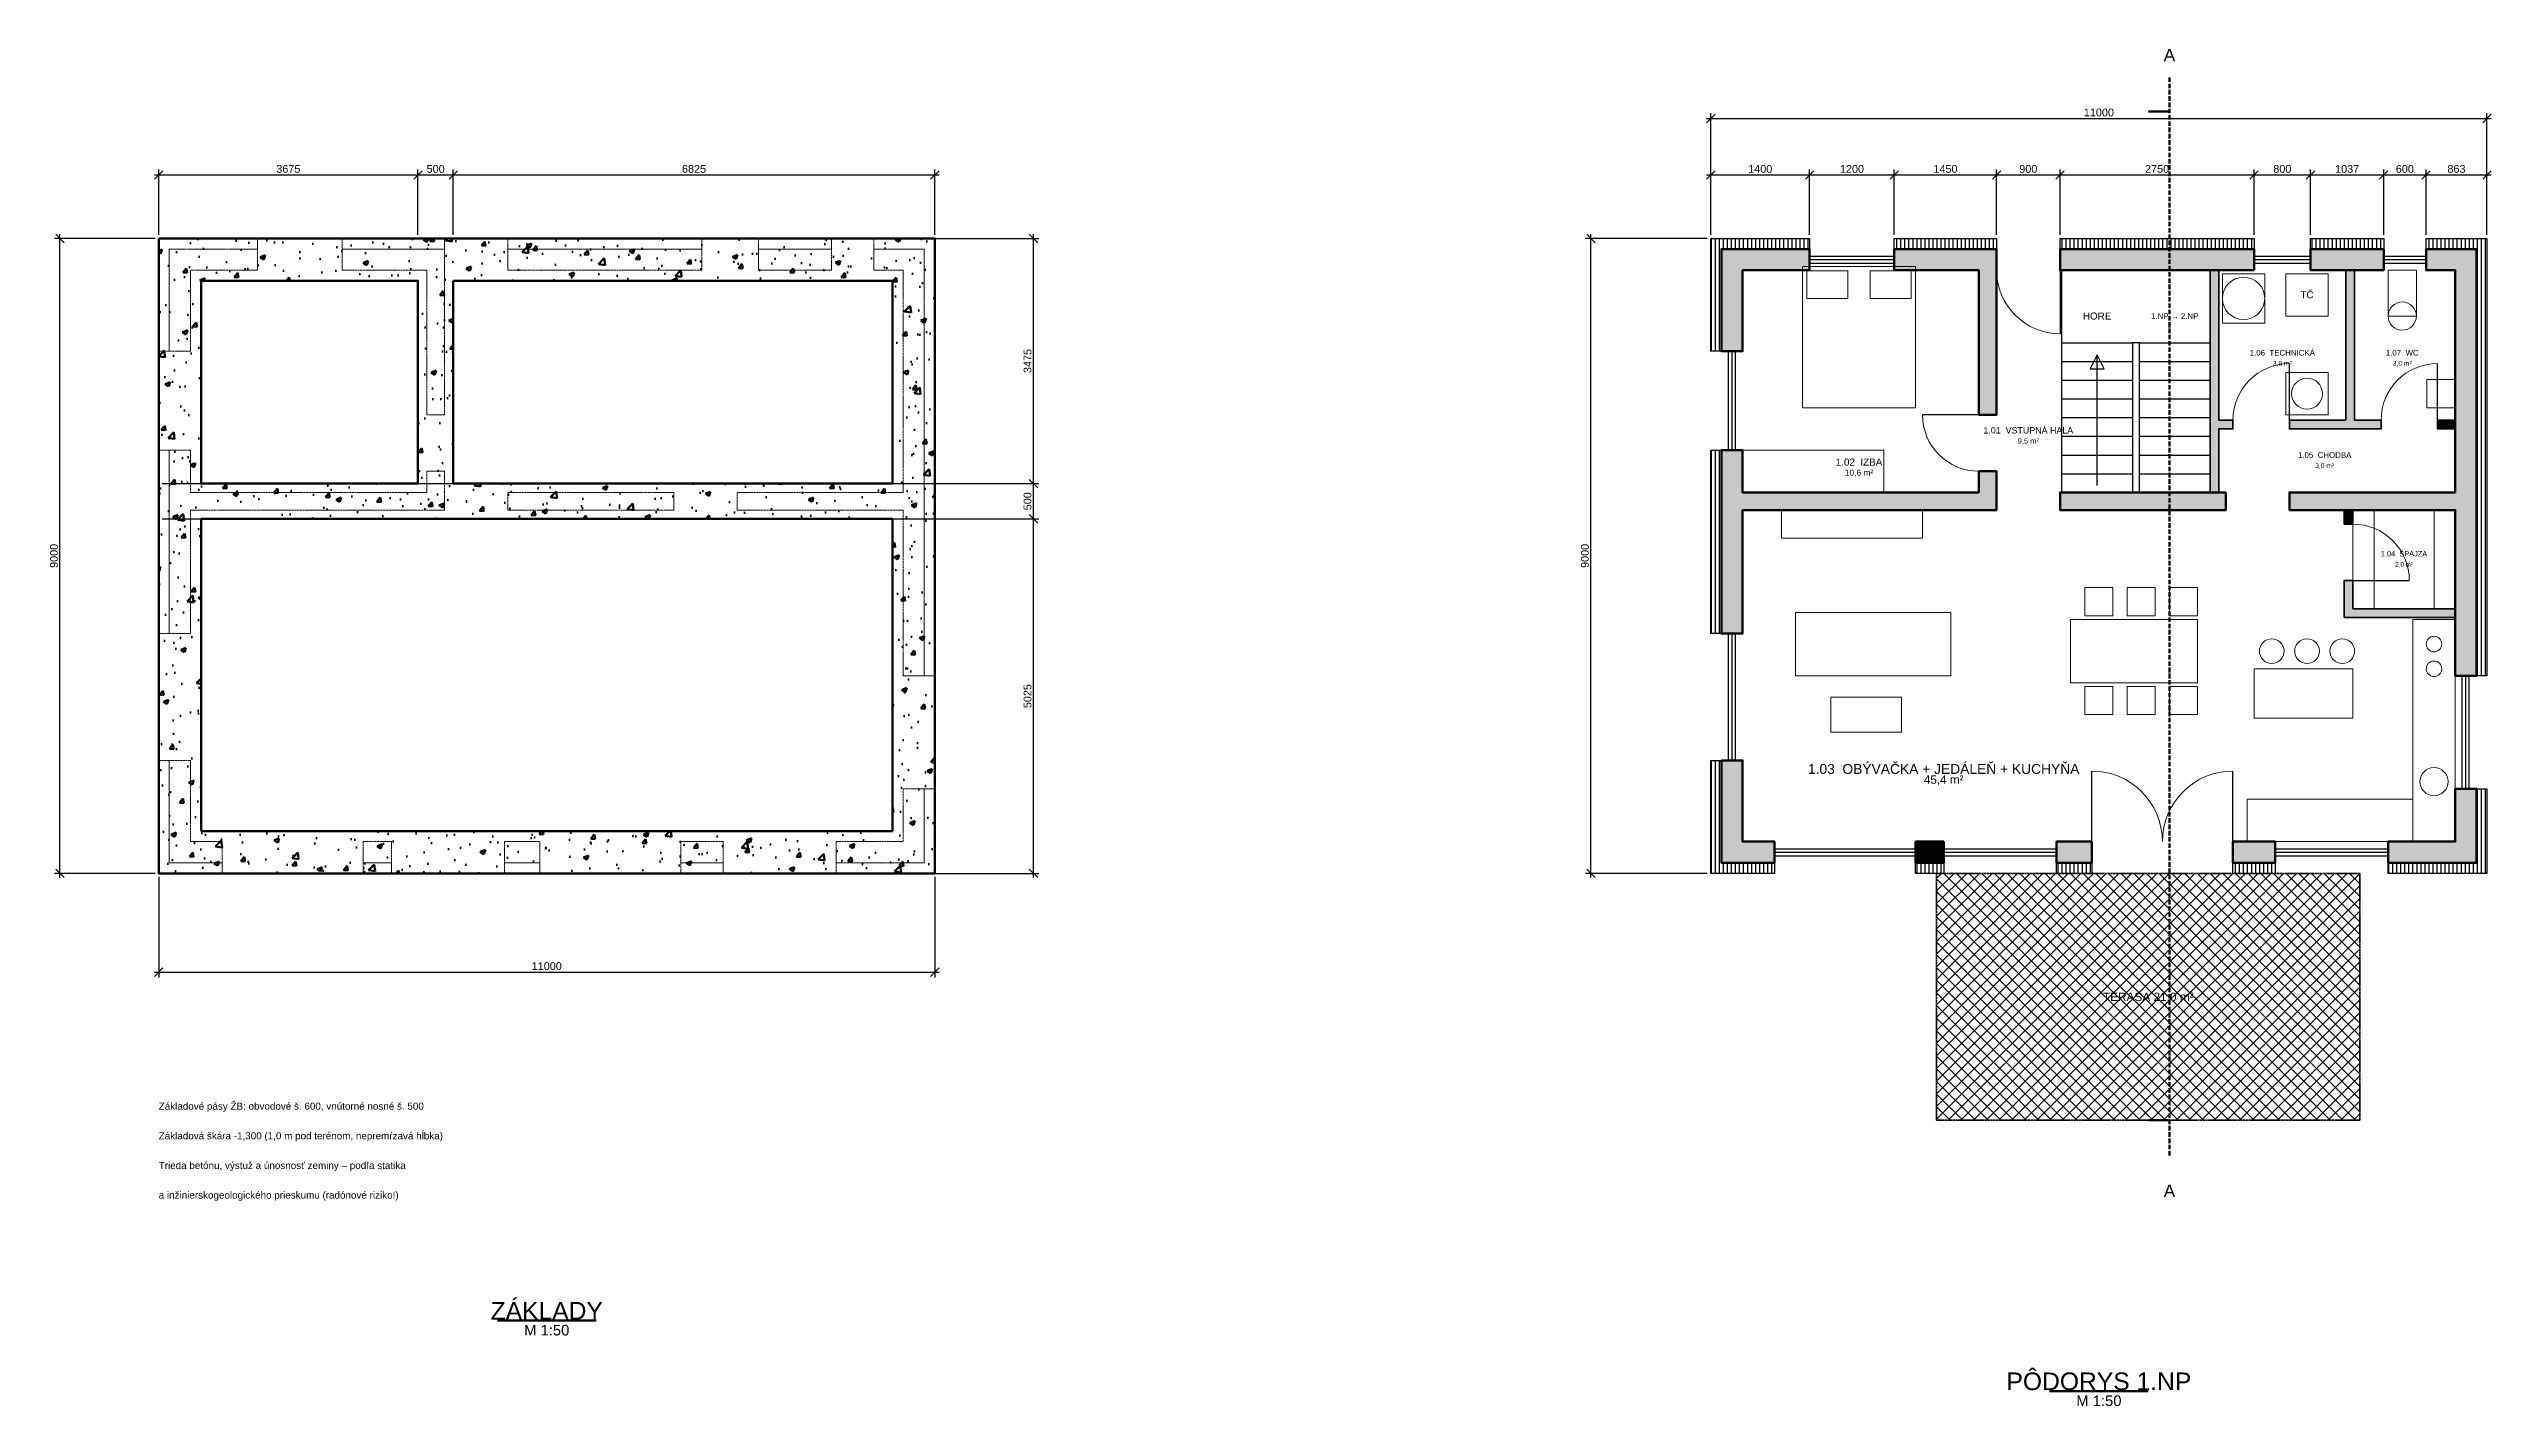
# Model space of a CAD drawing. Header units: millimetres. Extents: x -3000 to 123500, y -27552 to 52684.
# Drawn here: x 38443 to 73060, y -1552 to 17688 of the extents above; entities that cross this region are included whole.
import ezdxf
from ezdxf.enums import TextEntityAlignment as Align

# ---------------------------------------------------------------- set-up
doc = ezdxf.new("R2010")
doc.units = ezdxf.units.MM
doc.linetypes.add('DASHDOT', pattern=[3.556, 2.54, -0.508, 0, -0.508])
doc.linetypes.add('DASHED', pattern=[1.524, 1.27, -0.254])
for name, color, linetype, lineweight in [('DVERE', 3, 'Continuous', 25), ('IZOLACIA', 2, 'Continuous', 25), ('KOTY', 4, 'Continuous', 18), ('NABYTOK', 8, 'Continuous', 18), ('OKNA', 4, 'Continuous', 25), ('REZ_LINIA', 1, 'DASHDOT', 35), ('SCHODISKO', 6, 'Continuous', 25), ('SKRYTE', 8, 'DASHED', 18), ('STENY_NOSNE', 7, 'Continuous', 70), ('STENY_PRIECKY', 7, 'Continuous', 35), ('TERASA', 30, 'Continuous', 35), ('TEXT', 7, 'Continuous', 25), ('ZAKLADY', 8, 'Continuous', 50)]:
    doc.layers.add(name, color=color, linetype=linetype, lineweight=lineweight)
doc.styles.add('DOM', font='arial.ttf')
doc.dimstyles.new('DOM_50', dxfattribs={"dimscale": 50, "dimtxt": 2.2, "dimasz": 1.5, "dimexe": 1.5, "dimexo": 1, "dimgap": 0.6, "dimtad": 1, "dimdec": 0, "dimtxsty": 'DOM', "dimtsz": 1.2, "dimcen": 2.5, "dimdle": 1.2, "dimclrd": 4, "dimclre": 4, "dimclrt": 7, "dimazin": 3, "dimtfac": 1, "dimtmove": 0, "dimatfit": 3})

msp = doc.modelspace()

# ---------------------------------------------------------------- texts
at = {"layer": 'NABYTOK', "style": 'DOM'}
msp.add_text('TČ', height=100, dxfattribs=at).set_placement((70450, 14200), align=Align.MIDDLE_CENTER)
at = {"layer": 'REZ_LINIA', "style": 'DOM'}
for p in [(68500, 17600), (68500, 1500)]:
    msp.add_text('A', height=175, dxfattribs=at).set_placement(p, align=Align.MIDDLE_CENTER)
at = {"layer": 'SCHODISKO', "style": 'DOM'}
for s, height, p in [('HORE', 100, (67475, 13900)), ('1.NP → 2.NP', 80, (68575, 13900))]:
    msp.add_text(s, height=height, dxfattribs=at).set_placement(p, align=Align.MIDDLE_CENTER)
at = {"layer": 'TEXT', "style": 'DOM'}
for s, height, p in [('1.06  TECHNICKÁ', 80, (70100, 13380)), ('3,8 m²', 68, (70100, 13230)), ('1.07  WC', 80, (71800, 13380)), ('3,0 m²', 68, (71800, 13230)), ('1.01  VSTUPNÁ HALA', 90, (66500, 12280)), ('9,5 m²', 76.5, (66500, 12130)), ('1.02  IZBA', 100, (64100, 11830)), ('1.05  CHODBA', 80, (70700, 11930)), ('3,0 m²', 68, (70700, 11780)), ('10,6 m²', 85, (64100, 11680)), ('1.04  ŠPAJZA', 75, (71825, 10530)), ('2,0 m²', 63.75, (71825, 10380)), ('1.03  OBÝVAČKA + JEDÁLEŇ + KUCHYŇA', 140, (65300, 7480)), ('45,4 m²', 119, (65300, 7330)), ('TERASA 21,0 m²', 120, (68200, 4250)), ('M 1:50', 150, (45500, -475)), ('M 1:50', 150, (67500, -1475))]:
    msp.add_text(s, height=height, dxfattribs=at).set_placement(p, align=Align.MIDDLE_CENTER)
for s, p in [('Základové pásy ŽB: obvodové š. 600, vnútorné nosné š. 500', (40000, 2700)), ('Základová škára -1,300 (1,0 m pod terénom, nepremŕzavá hĺbka)', (40000, 2280)), ('Trieda betónu, výstuž a únosnosť zeminy – podľa statika', (40000, 1860)), ('a inžinierskogeologického prieskumu (radónové riziko!)', (40000, 1440))]:
    msp.add_text(s, height=100, dxfattribs=at).set_placement(p, align=Align.MIDDLE_LEFT)
at = {"layer": 'TEXT', "color": 7, "style": 'DOM'}
for s, p in [('ZÁKLADY', (45500, -200)), ('PÔDORYS 1.NP', (67500, -1200))]:
    msp.add_text(s, height=250, dxfattribs=at).set_placement(p, align=Align.MIDDLE_CENTER)

# ---------------------------------------------------------------- dimensions: what is measured, and where the dimension line sits
at = {"layer": 'KOTY'}
for base, p1, p2 in [((62000, 16700), (62000, 15000), (73000, 15000)), ((40000, 15900), (40000, 15000), (43675, 15000)), ((43675, 15900), (43675, 15000), (44175, 15000)), ((44175, 15900), (44175, 15000), (51000, 15000)), ((62000, 15900), (62000, 15000), (63400, 15000)), ((63400, 15900), (63400, 15000), (64600, 15000)), ((64600, 15900), (64600, 15000), (66050, 15000)), ((66050, 15900), (66050, 15000), (66950, 15000)), ((66950, 15900), (66950, 15000), (69700, 15000)), ((69700, 15900), (69700, 15000), (70500, 15000)), ((70500, 15900), (70500, 15000), (71537, 15000)), ((71537, 15900), (71537, 15000), (72137, 15000)), ((72137, 15900), (72137, 15000), (73000, 15000)), ((40000, 4600), (40000, 6000), (51000, 6000))]:
    msp.add_linear_dim(base=base, p1=p1, p2=p2, dimstyle='DOM_50', dxfattribs=at).render()
for base, p1, p2 in [((38600, 6000), (40000, 6000), (40000, 15000)), ((52400, 11525), (40000, 11525), (40000, 15000)), ((60300, 6000), (62000, 6000), (62000, 15000)), ((52400, 11025), (40000, 11025), (40000, 11525)), ((52400, 6000), (40000, 6000), (40000, 11025))]:
    msp.add_linear_dim(base=base, p1=p1, p2=p2, angle=90, dimstyle='DOM_50', dxfattribs=at).render()

# ---------------------------------------------------------------- hatches: boundary and pattern name
at = {"layer": 'IZOLACIA'}
h = msp.add_hatch(dxfattribs=at)
h.set_pattern_fill('ANSI31', color=2, scale=18, angle=45)
h.paths.add_polyline_path([(62000, 15000), (63400, 15000), (63400, 14850), (62150, 14850), (62150, 13400), (62000, 13400)])
h = msp.add_hatch(dxfattribs=at)
h.set_pattern_fill('ANSI31', color=2, scale=18, angle=45)
h.paths.add_polyline_path([(66050, 15000), (66050, 14850), (64600, 14850), (64600, 15000)])
h = msp.add_hatch(dxfattribs=at)
h.set_pattern_fill('ANSI31', color=2, scale=18, angle=45)
h.paths.add_polyline_path([(69700, 15000), (69700, 14850), (66950, 14850), (66950, 15000)])
h = msp.add_hatch(dxfattribs=at)
h.set_pattern_fill('ANSI31', color=2, scale=18, angle=45)
h.paths.add_polyline_path([(71537, 15000), (71537, 14850), (70500, 14850), (70500, 15000)])
h = msp.add_hatch(dxfattribs=at)
h.set_pattern_fill('ANSI31', color=2, scale=18, angle=45)
h.paths.add_polyline_path([(73000, 15000), (73000, 8800), (72850, 8800), (72850, 14850), (72137, 14850), (72137, 15000)])
h = msp.add_hatch(dxfattribs=at)
h.set_pattern_fill('ANSI31', color=2, scale=18, angle=45)
h.paths.add_polyline_path([(62000, 12000), (62150, 12000), (62150, 9400), (62000, 9400)])
h = msp.add_hatch(dxfattribs=at)
h.set_pattern_fill('ANSI31', color=2, scale=18, angle=45)
h.paths.add_polyline_path([(62000, 7600), (62150, 7600), (62150, 6150), (62900, 6150), (62900, 6000), (62000, 6000)])
h = msp.add_hatch(dxfattribs=at)
h.set_pattern_fill('ANSI31', color=2, scale=18, angle=45)
h.paths.add_polyline_path([(73000, 6000), (71600, 6000), (71600, 6150), (72850, 6150), (72850, 7200), (73000, 7200)])
h = msp.add_hatch(dxfattribs=at)
h.set_pattern_fill('ANSI31', color=2, scale=18, angle=45)
h.paths.add_polyline_path([(64900, 6000), (64900, 6150), (65300, 6150), (65300, 6000)])
h = msp.add_hatch(dxfattribs=at)
h.set_pattern_fill('ANSI31', color=2, scale=18, angle=45)
h.paths.add_polyline_path([(66900, 6000), (66900, 6150), (67400, 6150), (67400, 6000)])
h = msp.add_hatch(dxfattribs=at)
h.set_pattern_fill('ANSI31', color=2, scale=18, angle=45)
h.paths.add_polyline_path([(69400, 6000), (69400, 6150), (70000, 6150), (70000, 6000)])
at = {"layer": 'STENY_NOSNE'}
h = msp.add_hatch(color=252, dxfattribs=at)
h.dxf.hatch_style = 1
h.paths.add_polyline_path([(63400, 14550), (62450, 14550), (62450, 13400), (62150, 13400), (62150, 14850), (63400, 14850)])
h = msp.add_hatch(color=252, dxfattribs=at)
h.dxf.hatch_style = 1
h.paths.add_polyline_path([(66050, 14550), (66050, 14549), (66050, 12500), (65800, 12500), (65800, 14550), (64600, 14550), (64600, 14850), (66050, 14850)])
h = msp.add_hatch(color=252, dxfattribs=at)
h.dxf.hatch_style = 1
h.paths.add_polyline_path([(69700, 14550), (66950, 14550), (66950, 14850), (69700, 14850)])
h = msp.add_hatch(color=252, dxfattribs=at)
h.dxf.hatch_style = 1
h.paths.add_polyline_path([(72550, 11400), (72550, 14550), (72137, 14550), (72137, 14850), (72850, 14850), (72850, 8800), (72550, 8800), (72550, 11150), (70200, 11150), (70200, 11400)])
h = msp.add_hatch(color=252, dxfattribs=at)
h.dxf.hatch_style = 1
h.paths.add_polyline_path([(71537, 14550), (70500, 14550), (70500, 14850), (71537, 14850)])
h = msp.add_hatch(color=252, dxfattribs=at)
h.dxf.hatch_style = 1
h.paths.add_polyline_path([(66050, 11401), (66050, 11400), (66050, 11150), (62450, 11150), (62450, 9400), (62150, 9400), (62150, 12000), (62450, 12000), (62450, 11400), (65800, 11400), (65800, 11700), (66050, 11700)])
h = msp.add_hatch(color=252, dxfattribs=at)
h.dxf.hatch_style = 1
h.paths.add_polyline_path([(69300, 11400), (69300, 11150), (66950, 11150), (66950, 11400)])
h = msp.add_hatch(color=252, dxfattribs=at)
h.dxf.hatch_style = 1
h.paths.add_polyline_path([(62150, 7600), (62450, 7600), (62450, 6450), (62900, 6450), (62900, 6150), (62150, 6150)])
h = msp.add_hatch(color=252, dxfattribs=at)
h.dxf.hatch_style = 1
h.paths.add_polyline_path([(71600, 6150), (71600, 6450), (72550, 6450), (72550, 7200), (72850, 7200), (72850, 6150)])
h = msp.add_hatch(color=252, dxfattribs=at)
h.dxf.hatch_style = 1
h.paths.add_polyline_path([(64900, 6450), (65300, 6450), (65300, 6150), (64900, 6150)])
h = msp.add_hatch(color=252, dxfattribs=at)
h.dxf.hatch_style = 1
h.paths.add_polyline_path([(66900, 6450), (67400, 6450), (67400, 6150), (66900, 6150)])
h = msp.add_hatch(color=252, dxfattribs=at)
h.dxf.hatch_style = 1
h.paths.add_polyline_path([(69400, 6450), (70000, 6450), (70000, 6150), (69400, 6150)])
at = {"layer": 'STENY_PRIECKY'}
h = msp.add_hatch(color=254, dxfattribs=at)
h.dxf.hatch_style = 1
h.paths.add_polyline_path([(69200, 11400), (69075, 11400), (69075, 14550), (69200, 14550), (69200, 12425), (69400, 12425), (69400, 12300), (69200, 12300)])
h = msp.add_hatch(color=254, dxfattribs=at)
h.dxf.hatch_style = 1
h.paths.add_polyline_path([(70200, 12425), (71000, 12425), (71000, 14550), (71125, 14550), (71125, 12425), (71500, 12425), (71500, 12300), (70200, 12300)])
h = msp.add_hatch(color=254, dxfattribs=at)
h.dxf.hatch_style = 1
h.paths.add_polyline_path([(72300, 12425), (72550, 12425), (72550, 12300), (72300, 12300)])
h = msp.add_hatch(color=254, dxfattribs=at)
h.dxf.hatch_style = 1
h.paths.add_polyline_path([(71100, 11150), (71100, 10950), (70975, 10950), (70975, 11150)])
h = msp.add_hatch(color=254, dxfattribs=at)
h.dxf.hatch_style = 1
h.paths.add_polyline_path([(70975, 9625), (70975, 9750), (70975, 10150), (71100, 10150), (71100, 9750), (72550, 9750), (72550, 9625), (71100, 9625)])
at = {"layer": 'TERASA'}
h = msp.add_hatch(dxfattribs=at)
h.set_pattern_fill('ANSI37', color=30, scale=40)
h.paths.add_polyline_path([(71200, 2500), (71200, 6000), (65200, 6000), (65200, 2500)])
at = {"layer": 'ZAKLADY'}
h = msp.add_hatch(dxfattribs=at)
h.set_pattern_fill('AR-CONC', color=8, scale=4)
h.paths.add_polyline_path([(40000, 15000), (51000, 15000), (51000, 6000), (40000, 6000)])
h.paths.add_polyline_path([(44175, 14400), (44175, 11525), (50400, 11525), (50400, 14400)])
h.paths.add_polyline_path([(40600, 14400), (40600, 11525), (43675, 11525), (43675, 14400)])
h.paths.add_polyline_path([(40600, 6600), (50400, 6600), (50400, 11025), (40600, 11025)])

# ---------------------------------------------------------------- linework, layer by layer
at = {"layer": 'DVERE'}
for p, q in [((66950, 14550), (66950, 13650)), ((70200, 12425), (70200, 13225)), ((72300, 12425), (72300, 13225)), ((65800, 12500), (65000, 12500)), ((71100, 10150), (71900, 10150)), ((67400, 6450), (67400, 7450)), ((69400, 6450), (69400, 7450))]:
    msp.add_line(p, q, dxfattribs=at)
at = {"layer": 'DVERE', "lineweight": 13}
for centre, radius, start, end in [((66950, 14550), 900, 180, 270), ((70200, 12425), 800, 90, 180), ((72300, 12425), 800, 90, 180), ((65800, 12500), 800, 180, 270), ((71100, 10150), 800, 0, 90), ((67400, 6450), 1000, 0, 90), ((69400, 6450), 1000, 90, 180)]:
    msp.add_arc(centre, radius, start, end, dxfattribs=at)
at = {"layer": 'IZOLACIA'}
for points in [[(62000, 15000), (63400, 15000), (63400, 14850), (62150, 14850), (62150, 13400), (62000, 13400)], [(66050, 15000), (66050, 14850), (64600, 14850), (64600, 15000)], [(69700, 15000), (69700, 14850), (66950, 14850), (66950, 15000)], [(71537, 15000), (71537, 14850), (70500, 14850), (70500, 15000)], [(73000, 15000), (73000, 8800), (72850, 8800), (72850, 14850), (72137, 14850), (72137, 15000)], [(62000, 12000), (62150, 12000), (62150, 9400), (62000, 9400)], [(62000, 7600), (62150, 7600), (62150, 6150), (62900, 6150), (62900, 6000), (62000, 6000)], [(73000, 6000), (71600, 6000), (71600, 6150), (72850, 6150), (72850, 7200), (73000, 7200)], [(64900, 6000), (64900, 6150), (65300, 6150), (65300, 6000)], [(66900, 6000), (66900, 6150), (67400, 6150), (67400, 6000)], [(69400, 6000), (69400, 6150), (70000, 6150), (70000, 6000)]]:
    msp.add_lwpolyline(points, close=True, dxfattribs=at)
at = {"layer": 'NABYTOK'}
for points in [[(63300, 12600), (64900, 12600), (64900, 14600), (63300, 14600)], [(63360, 14150), (63940, 14150), (63940, 14540), (63360, 14540)], [(64260, 14150), (64840, 14150), (64840, 14540), (64260, 14540)], [(71600, 13900), (72000, 13900), (72000, 14550), (71600, 14550)], [(69250, 13800), (69850, 13800), (69850, 14500), (69250, 14500)], [(70150, 13900), (70750, 13900), (70750, 14500), (70150, 14500)], [(70150, 12500), (70750, 12500), (70750, 13100), (70150, 13100)], [(72150, 12600), (72550, 12600), (72550, 13000), (72150, 13000)], [(62450, 11400), (64450, 11400), (64450, 12000), (62450, 12000)], [(63000, 10750), (65000, 10750), (65000, 11150), (63000, 11150)], [(71100, 9750), (71400, 9750), (71400, 11150), (71100, 11150)], [(72250, 9750), (72550, 9750), (72550, 11150), (72250, 11150)], [(67300, 9650), (67700, 9650), (67700, 10050), (67300, 10050)], [(67900, 9650), (68300, 9650), (68300, 10050), (67900, 10050)], [(68500, 9650), (68900, 9650), (68900, 10050), (68500, 10050)], [(63200, 8800), (65400, 8800), (65400, 9700), (63200, 9700)], [(67100, 8700), (68900, 8700), (68900, 9600), (67100, 9600)], [(71950, 6450), (72550, 6450), (72550, 9600), (71950, 9600)], [(69700, 8200), (71100, 8200), (71100, 8900), (69700, 8900)], [(63700, 8000), (64700, 8000), (64700, 8500), (63700, 8500)], [(67300, 8250), (67700, 8250), (67700, 8650), (67300, 8650)], [(67900, 8250), (68300, 8250), (68300, 8650), (67900, 8650)], [(68500, 8250), (68900, 8250), (68900, 8650), (68500, 8650)], [(69600, 6450), (71950, 6450), (71950, 7050), (69600, 7050)]]:
    msp.add_lwpolyline(points, close=True, dxfattribs=at)
for centre, radius in [((69550, 14150), 300), ((71800, 13900), 200), ((70450, 12800), 220), ((72250, 9250), 110), ((69950, 9150), 175), ((70450, 9150), 175), ((70950, 9150), 175), ((72250, 8900), 110), ((72250, 7300), 200)]:
    msp.add_circle(centre, radius, dxfattribs=at)
at = {"layer": 'OKNA'}
for p, q in [((63400, 14750), (64600, 14750)), ((63400, 14700), (64600, 14700)), ((63400, 14650), (64600, 14650)), ((69700, 14750), (70500, 14750)), ((69700, 14700), (70500, 14700)), ((69700, 14650), (70500, 14650)), ((71537, 14750), (72137, 14750)), ((71537, 14700), (72137, 14700)), ((71537, 14650), (72137, 14650)), ((62250, 12000), (62250, 13400)), ((62300, 12000), (62300, 13400)), ((62350, 12000), (62350, 13400)), ((62250, 7600), (62250, 9400)), ((62300, 7600), (62300, 9400)), ((62350, 7600), (62350, 9400)), ((72650, 7200), (72650, 8800)), ((72700, 7200), (72700, 8800)), ((72750, 7200), (72750, 8800)), ((62900, 6350), (64900, 6350)), ((62900, 6300), (64900, 6300)), ((62900, 6250), (64900, 6250)), ((65300, 6350), (66900, 6350)), ((65300, 6300), (66900, 6300)), ((65300, 6250), (66900, 6250)), ((70000, 6350), (71600, 6350)), ((70000, 6300), (71600, 6300)), ((70000, 6250), (71600, 6250))]:
    msp.add_line(p, q, dxfattribs=at)
at = {"layer": 'REZ_LINIA', "linetype": 'DASHDOT', "lineweight": 50, "ltscale": 25}
msp.add_line((68500, 2000), (68500, 17300), dxfattribs=at)
at = {"layer": 'REZ_LINIA', "lineweight": 50}
for points in [[(68500, 16800), (68200, 16800)], [(68500, 2500), (68200, 2500)]]:
    msp.add_lwpolyline(points, dxfattribs=at)
at = {"layer": 'SCHODISKO'}
for p, q in [((66975, 13520), (67975, 13520)), ((66975, 13520), (67975, 13520)), ((68075, 13520), (69075, 13520)), ((68075, 13520), (69075, 13520)), ((66975, 13255), (67975, 13255)), ((68075, 13255), (69075, 13255)), ((66975, 12990), (67975, 12990)), ((68075, 12990), (69075, 12990)), ((66975, 12725), (67975, 12725)), ((68075, 12725), (69075, 12725)), ((66975, 12460), (67975, 12460)), ((66975, 12195), (67975, 12195)), ((68075, 12460), (69075, 12460)), ((68075, 12195), (69075, 12195)), ((66975, 11930), (67975, 11930)), ((68075, 11930), (69075, 11930)), ((66975, 11665), (67975, 11665)), ((68075, 11665), (69075, 11665)), ((66975, 11400), (67975, 11400)), ((68075, 11400), (69075, 11400))]:
    msp.add_line(p, q, dxfattribs=at)
for points in [[(66975, 11400), (66975, 14550), (69075, 14550), (69075, 11400), (68075, 11400), (68075, 13520), (67975, 13520), (67975, 11400)], [(67475, 13350), (67375, 13150), (67575, 13150)]]:
    msp.add_lwpolyline(points, close=True, dxfattribs=at)
msp.add_lwpolyline([(67475, 11500), (67475, 13350)], dxfattribs=at)
at = {"layer": 'SKRYTE', "linetype": 'DASHED', "ltscale": 25}
for points in [[(40000, 15000), (41400, 15000), (41400, 14850), (40150, 14850), (40150, 13400), (40000, 13400)], [(44050, 15000), (44050, 14850), (42600, 14850), (42600, 15000)], [(47700, 15000), (47700, 14850), (44950, 14850), (44950, 15000)], [(49537, 15000), (49537, 14850), (48500, 14850), (48500, 15000)], [(51000, 15000), (51000, 8800), (50850, 8800), (50850, 14850), (50137, 14850), (50137, 15000)], [(41400, 14550), (40450, 14550), (40450, 13400), (40150, 13400), (40150, 14850), (41400, 14850)], [(44050, 14550), (44050, 14549), (44050, 12500), (43800, 12500), (43800, 14550), (42600, 14550), (42600, 14850), (44050, 14850)], [(47700, 14550), (44950, 14550), (44950, 14850), (47700, 14850)], [(50550, 11400), (50550, 14550), (50137, 14550), (50137, 14850), (50850, 14850), (50850, 8800), (50550, 8800), (50550, 11150), (48200, 11150), (48200, 11400)], [(49537, 14550), (48500, 14550), (48500, 14850), (49537, 14850)], [(40000, 12000), (40150, 12000), (40150, 9400), (40000, 9400)], [(44050, 11401), (44050, 11400), (44050, 11150), (40450, 11150), (40450, 9400), (40150, 9400), (40150, 12000), (40450, 12000), (40450, 11400), (43800, 11400), (43800, 11700), (44050, 11700)], [(47300, 11400), (47300, 11150), (44950, 11150), (44950, 11400)], [(40000, 7600), (40150, 7600), (40150, 6150), (40900, 6150), (40900, 6000), (40000, 6000)], [(40150, 7600), (40450, 7600), (40450, 6450), (40900, 6450), (40900, 6150), (40150, 6150)], [(49600, 6150), (49600, 6450), (50550, 6450), (50550, 7200), (50850, 7200), (50850, 6150)], [(51000, 6000), (49600, 6000), (49600, 6150), (50850, 6150), (50850, 7200), (51000, 7200)], [(42900, 6450), (43300, 6450), (43300, 6150), (42900, 6150)], [(44900, 6450), (45400, 6450), (45400, 6150), (44900, 6150)], [(47400, 6450), (48000, 6450), (48000, 6150), (47400, 6150)], [(42900, 6000), (42900, 6150), (43300, 6150), (43300, 6000)], [(44900, 6000), (44900, 6150), (45400, 6150), (45400, 6000)], [(47400, 6000), (47400, 6150), (48000, 6150), (48000, 6000)]]:
    msp.add_lwpolyline(points, close=True, dxfattribs=at)
at = {"layer": 'STENY_NOSNE'}
for points in [[(63400, 14550), (62450, 14550), (62450, 13400), (62150, 13400), (62150, 14850), (63400, 14850)], [(66050, 14550), (66050, 14549), (66050, 12500), (65800, 12500), (65800, 14550), (64600, 14550), (64600, 14850), (66050, 14850)], [(69700, 14550), (66950, 14550), (66950, 14850), (69700, 14850)], [(72550, 11400), (72550, 14550), (72137, 14550), (72137, 14850), (72850, 14850), (72850, 8800), (72550, 8800), (72550, 11150), (70200, 11150), (70200, 11400)], [(71537, 14550), (70500, 14550), (70500, 14850), (71537, 14850)], [(66050, 11401), (66050, 11400), (66050, 11150), (62450, 11150), (62450, 9400), (62150, 9400), (62150, 12000), (62450, 12000), (62450, 11400), (65800, 11400), (65800, 11700), (66050, 11700)], [(69300, 11400), (69300, 11150), (66950, 11150), (66950, 11400)], [(62150, 7600), (62450, 7600), (62450, 6450), (62900, 6450), (62900, 6150), (62150, 6150)], [(71600, 6150), (71600, 6450), (72550, 6450), (72550, 7200), (72850, 7200), (72850, 6150)], [(64900, 6450), (65300, 6450), (65300, 6150), (64900, 6150)], [(66900, 6450), (67400, 6450), (67400, 6150), (66900, 6150)], [(69400, 6450), (70000, 6450), (70000, 6150), (69400, 6150)]]:
    msp.add_lwpolyline(points, close=True, dxfattribs=at)
at = {"layer": 'STENY_PRIECKY'}
for points in [[(69200, 11400), (69075, 11400), (69075, 14550), (69200, 14550), (69200, 12425), (69400, 12425), (69400, 12300), (69200, 12300)], [(70200, 12425), (71000, 12425), (71000, 14550), (71125, 14550), (71125, 12425), (71500, 12425), (71500, 12300), (70200, 12300)], [(72300, 12425), (72550, 12425), (72550, 12300), (72300, 12300)], [(71100, 11150), (71100, 10950), (70975, 10950), (70975, 11150)], [(70975, 9625), (70975, 9750), (70975, 10150), (71100, 10150), (71100, 9750), (72550, 9750), (72550, 9625), (71100, 9625)]]:
    msp.add_lwpolyline(points, close=True, dxfattribs=at)
at = {"layer": 'TERASA', "linetype": 'DASHED', "ltscale": 25}
msp.add_lwpolyline([(71200, 2500), (71200, 6000), (65200, 6000), (65200, 2500)], close=True, dxfattribs=at)
at = {"layer": 'TEXT', "lineweight": 50}
for p, q in [((44800, -340), (46200, -340)), ((66800, -1340), (68200, -1340))]:
    msp.add_line(p, q, dxfattribs=at)
at = {"layer": 'ZAKLADY'}
for points in [[(40000, 15000), (51000, 15000), (51000, 6000), (40000, 6000)], [(40600, 14400), (40600, 11525), (43675, 11525), (43675, 14400)], [(44175, 14400), (44175, 11525), (50400, 11525), (50400, 14400)], [(40600, 6600), (50400, 6600), (50400, 11025), (40600, 11025)]]:
    msp.add_lwpolyline(points, close=True, dxfattribs=at)

msp.set_redraw_order([(e.dxf.handle, doc.entitydb.next_handle()) for e in msp.query("TEXT MTEXT ATTDEF DIMENSION ARC_DIMENSION")])  # texts and dimensions are drawn at this point

doc.saveas('drawing.dxf')
